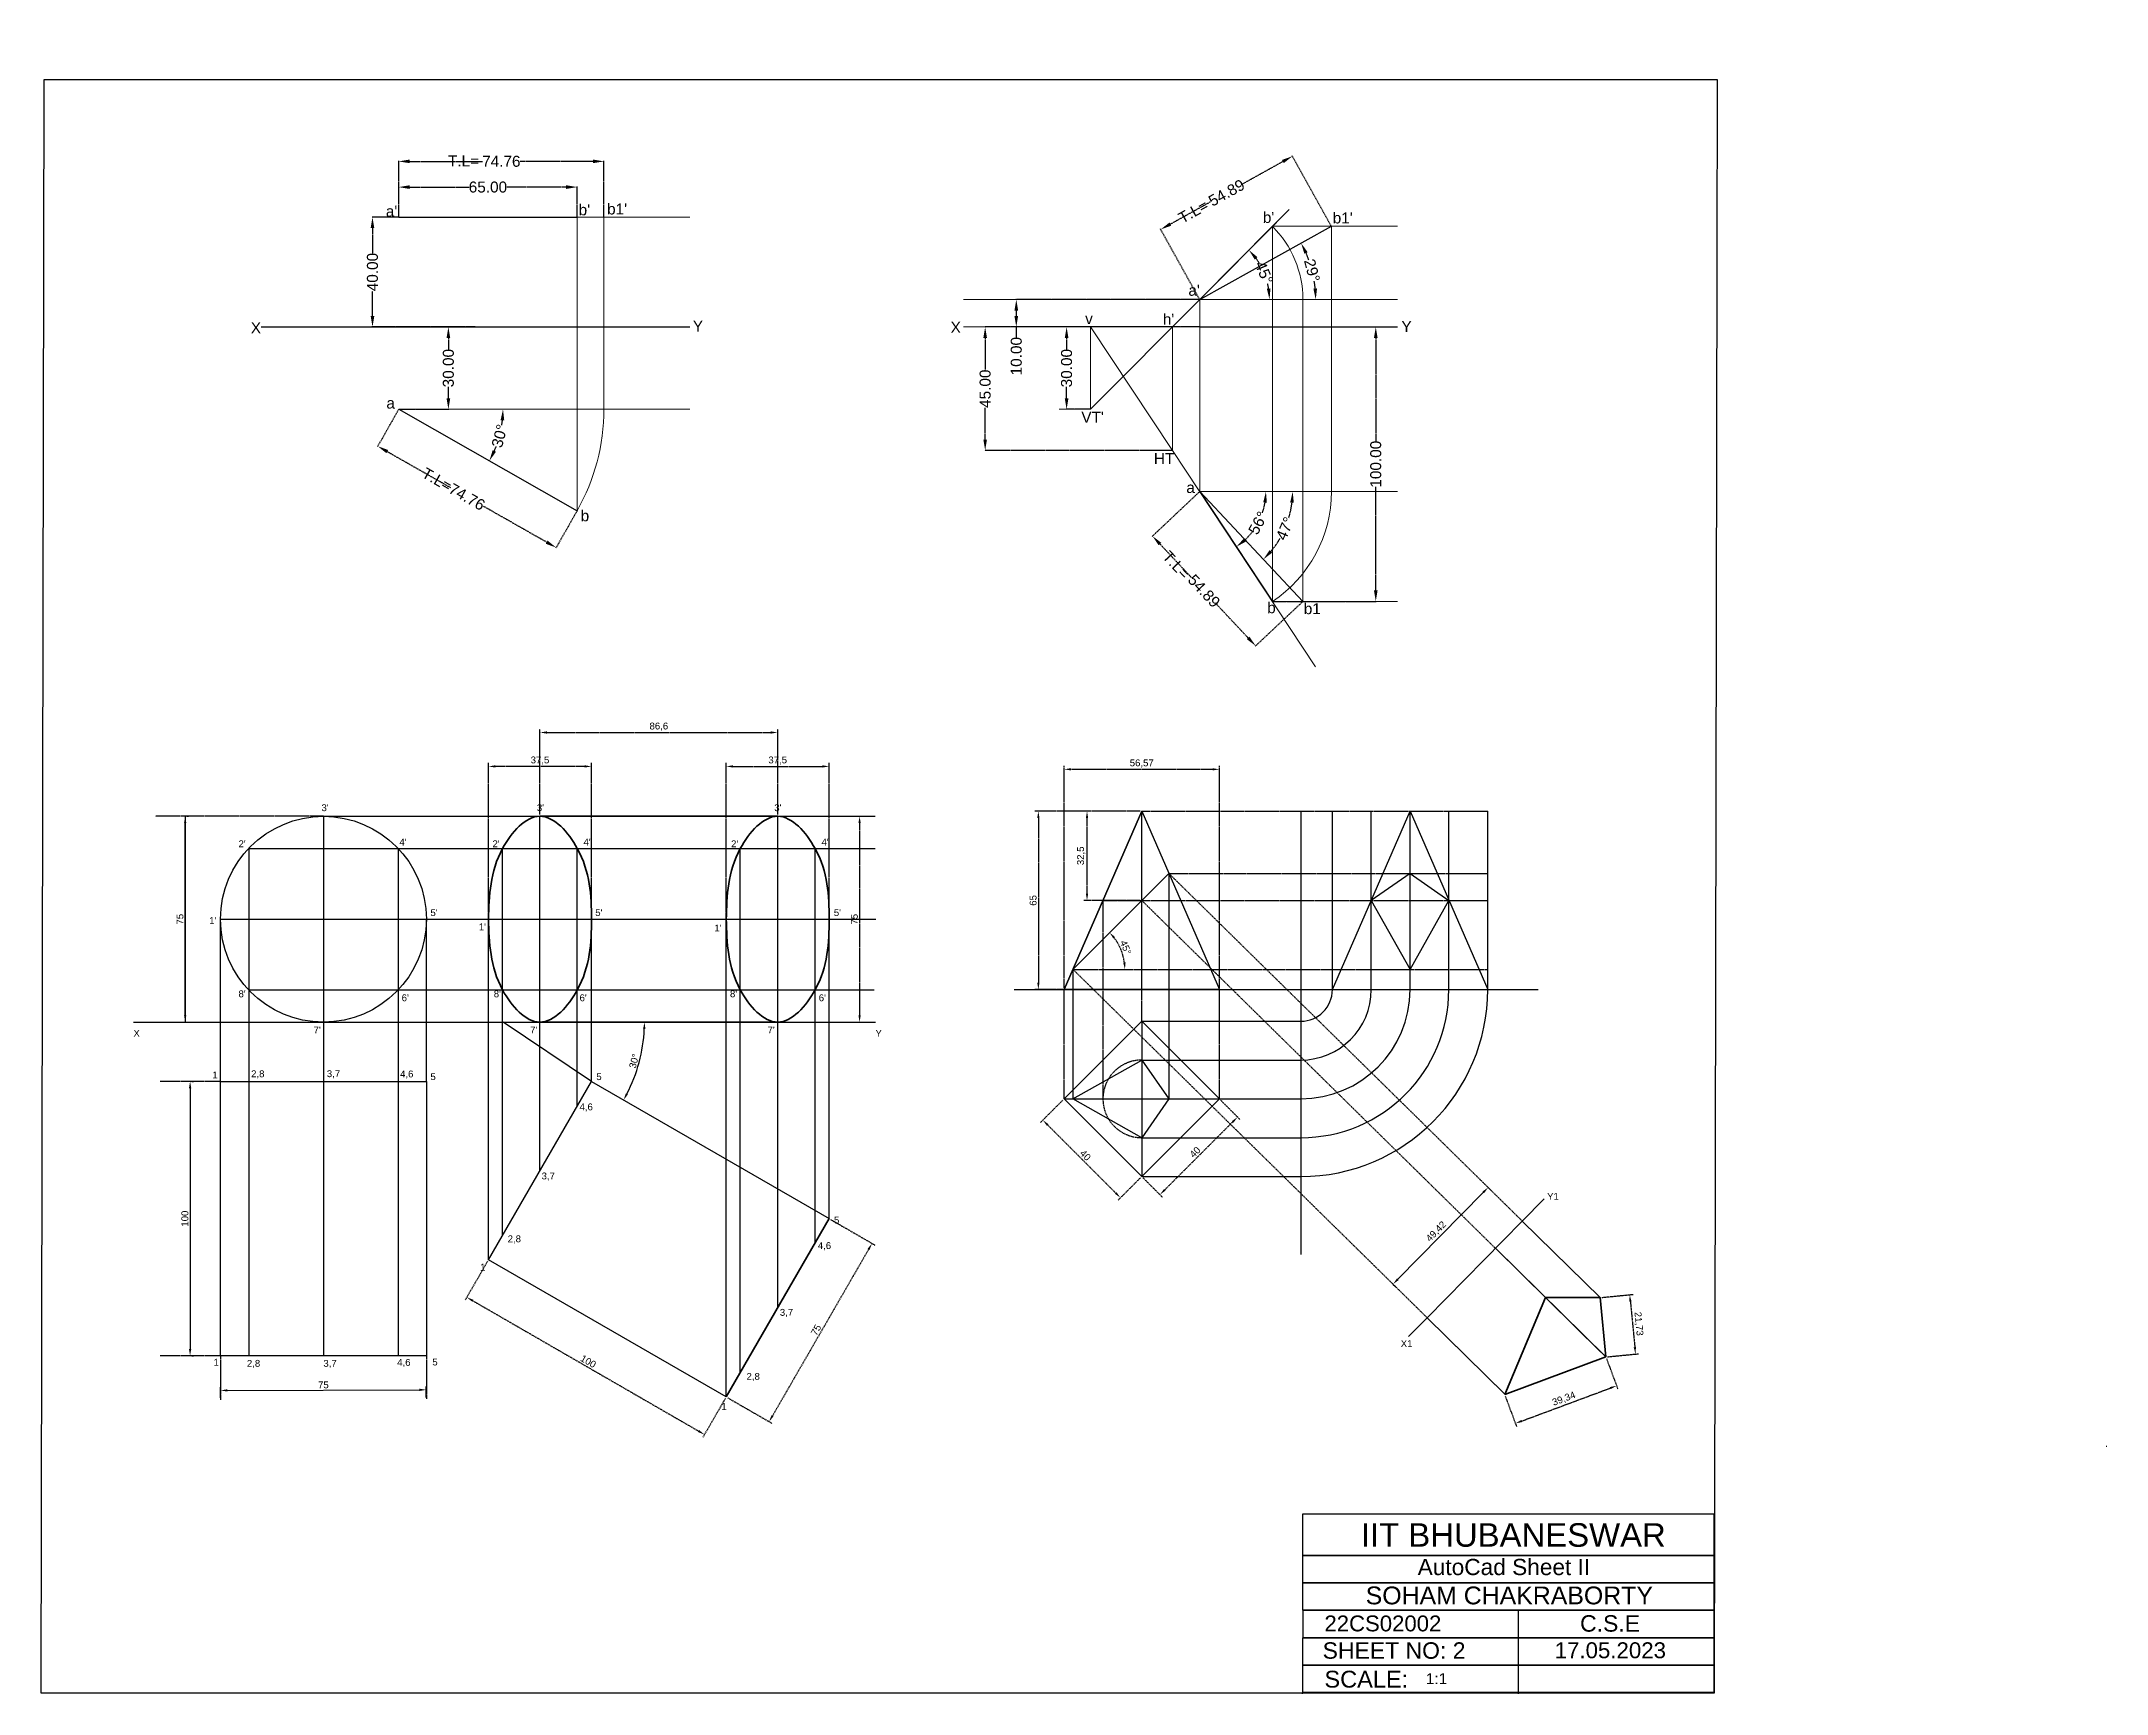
# Model space of a CAD drawing. Header units: millimetres. Extents: x -130 to 622, y -498 to 104.
import ezdxf

# ---------------------------------------------------------------- set-up
doc = ezdxf.new("R2010")
doc.units = ezdxf.units.MM
doc.header["$MEASUREMENT"] = 0
doc.linetypes.add('HIDDEN', pattern=[0.375, 0.25, -0.125])
doc.styles.get("Standard").update_dxf_attribs({"font": 'arial.ttf'})
doc.dimstyles.new('ISO-25', dxfattribs={"dimtxt": 2.5, "dimasz": 2.5, "dimexe": 1.25, "dimexo": 0.625, "dimtad": 1, "dimtxsty": 'Standard', "dimcen": 2.5, "dimadec": 0, "dimazin": 0, "dimtfac": 1, "dimtmove": 0, "dimatfit": 3, "dimfxl": 1, "dimarcsym": 0})
doc.dimstyles.get("Standard").update_dxf_attribs({"dimtxt": 4, "dimasz": 4, "dimexe": 0.18, "dimexo": 0.0625, "dimgap": 0.09, "dimtad": 0, "dimzin": 0, "dimdsep": 46, "dimtxsty": 'Standard', "dimcen": 0.09, "dimadec": 0, "dimazin": 0, "dimtfac": 1, "dimtofl": 0, "dimtmove": 0, "dimatfit": 3, "dimfxl": 1, "dimtolj": 1, "dimtzin": 0, "dimarcsym": 0})

msp = doc.modelspace()

# ---------------------------------------------------------------- texts
at = {"linetype": 'HIDDEN', "lineweight": 0}
msp.add_text('T.L=', height=4, dxfattribs=at).set_placement((17.937, 58.504))
at = {"linetype": 'ByBlock', "lineweight": 30}
for s, p in [("b1'", (75.917, 40.993)), ("a'", (-4.69, 40.175)), ("b'", (65.559, 40.686)), ('a', (-4.49, -29.74)), ('b', (66.296, -70.772))]:
    msp.add_text(s, height=4, dxfattribs=at).set_placement(p)
at = {"linetype": 'HIDDEN', "lineweight": -3}
for rotation, p in [(29, (285.496, 37.572)), (313, (277.97, -83.9))]:
    msp.add_text('T.L=', height=4, rotation=rotation, dxfattribs=at).set_placement(p)
for s, p in [("b'", (314.807, 37.913)), ("b1'", (340.276, 37.731)), ("a'", (287.701, 11.373)), ('X', (201.064, -2.126)), ('v', (250.087, 1.036)), ("h'", (278.371, 0.804)), ('Y', (365.307, -1.832)), ("VT'", (248.696, -34.872)), ('HT', (275.125, -49.93)), ('a', (286.937, -60.493)), ('b', (316.387, -104.29)), ('b1', (329.732, -104.635)), ('1:1', (374.218, -494.472))]:
    msp.add_text(s, height=4, dxfattribs=at).set_placement(p)
at = {"linetype": 'ByBlock', "lineweight": 0}
for s, p in [('X', (-53.881, -2.334)), ('Y', (107.162, -1.674))]:
    msp.add_text(s, height=4, dxfattribs=at).set_placement(p)
at = {"linetype": 'ByBlock', "lineweight": 30}
msp.add_text('T.L=', height=4, rotation=330, dxfattribs=at).set_placement((8.05, -54.463))
at = {"lineweight": 25}
for s, height, p in [('IIT BHUBANESWAR', 8.57052, (350.533, -444.404)), ('AutoCad Sheet II', 5.90893, (371.222, -454.741)), ('SOHAM CHAKRABORTY', 6.48346, (352.284, -465.389)), ('22CS02002', 5.7703, (337.258, -475.233)), ('C.S.E', 5.9954, (430.385, -475.346)), ('SHEET NO: 2', 5.98718, (336.598, -485.207)), ('17.05.2023', 5.8031, (421.129, -485.026)), ('SCALE: ', 6.1418, (337.258, -495.725))]:
    msp.add_text(s, height=height, dxfattribs=at).set_placement(p)
at = {"lineweight": 35, "char_height": 2.5, "attachment_point": 1}
for s, width, insert in [("3'", 7.40379, (-28.129, -173.897)), ("3'", 7.40379, (50.338, -173.897)), ("3'", 7.40379, (136.825, -173.897)), ("2'", 7.40379, (-58.361, -187.049)), ("4'", 12.33967, (0.252, -186.433)), ("2'", 7.40379, (34.165, -187.049)), ("4'", 12.33967, (67.329, -186.433)), ("2'", 7.40379, (121.085, -187.049)), ("4'", 12.33967, (154.033, -186.433)), ("1'", 12.13402, (-69.055, -214.998)), ("5'", 9.25471, (11.564, -212.121)), ("1'", 12.13402, (29.179, -217.299)), ("5'", 9.25471, (71.606, -212.121)), ("1'", 12.13402, (115.016, -217.732)), ("5'", 9.25471, (158.527, -212.121)), ("8'", 7.60944, (-58.361, -241.714)), ("6'", 4.73018, (1.075, -243.153)), ("8'", 7.60944, (34.629, -241.714)), ("6'", 4.73018, (65.886, -243.153)), ("8'", 7.60944, (120.683, -241.714)), ("6'", 4.73018, (153.024, -243.153)), ("7'", 12.54532, (-31.008, -254.866)), ("7'", 12.54532, (47.892, -254.866)), ("7'", 12.54532, (134.38, -254.866)), ('2,8', 11.22644, (-53.766, -270.839)), ('3,7', 15.50731, (-26.18, -270.806)), ('4,6', 19.69848, (0.505, -270.909)), ('4,6', 19.69848, (65.876, -282.903)), ('3,7', 15.50731, (52.051, -308.072)), ('2,8', 11.22644, (39.696, -330.983)), ('4,6', 19.69848, (152.681, -333.447)), ('3,7', 15.50731, (138.856, -357.76)), ('4,6', 8.65665, (-0.551, -375.977)), ('2,8', 12.15438, (-55.309, -376.344)), ('3,7', 8.5919, (-27.437, -376.344)), ('2,8', 11.22644, (126.711, -381.089))]:
    msp.add_mtext_dynamic_manual_height_columns(s, width=width, gutter_width=12.5, heights=[0], dxfattribs=dict(at, insert=insert))
at = {"linetype": 'HIDDEN', "char_height": 2.5, "attachment_point": 1}
for s, width, insert in [('X', 9.42603, (-96.641, -256.088)), ('Y', 18.12692, (173.696, -256.088))]:
    msp.add_mtext_dynamic_manual_height_columns(s, width=width, gutter_width=12.5, heights=[0], dxfattribs=dict(at, insert=insert))
at = {"char_height": 2.5, "attachment_point": 1}
for s, width, insert in [('1', 5.70043, (-67.868, -271.272)), ('5', 6.59558, (11.549, -271.886)), ('5', 6.59558, (71.991, -271.886)), ('Y1', 5.06196, (418.389, -315.513)), ('5', 6.59558, (158.581, -324.144)), ('1', 5.70043, (29.654, -341.306)), ('1', 2.91706, (-67.476, -375.932)), ('5', 8.46189, (12.251, -375.852)), ('X1', 8.74339, (365.049, -369.147)), ('1', 5.70043, (117.53, -392.064))]:
    msp.add_mtext_dynamic_manual_height_columns(s, width=width, gutter_width=12.5, heights=[0], dxfattribs=dict(at, insert=insert))

# ---------------------------------------------------------------- blocks, each defined once
blk = doc.blocks.new('*D2')
at = {"color": 0, "linetype": 'HIDDEN', "lineweight": -2, "transparency": 16777216}
for p, q in [((-0.06, 40), (-9.73, 40)), ((-9.55, 36), (-9.55, 26.91)), ((-9.55, 4), (-9.55, 13.09)), ((27.9, 0), (-9.73, 0))]:
    blk.add_line(p, q, dxfattribs=at)
at = {"color": 0, "linetype": 'HIDDEN', "lineweight": -3, "transparency": 16777216}
for points in [[(-10.22, 36), (-8.88, 36), (-9.55, 40)], [(-10.22, 4), (-8.88, 4), (-9.55, 0)]]:
    blk.add_solid(points, dxfattribs=at)
at = {"layer": 'Defpoints', "color": 0, "linetype": 'HIDDEN', "lineweight": -3, "transparency": 16777216}
for p in [(0, 40), (27.96, 0), (-9.55, 0)]:
    blk.add_point(p, dxfattribs=at)
at = {"color": 0, "linetype": 'HIDDEN', "lineweight": -3, "transparency": 16777216, "insert": (-9.55, 20), "char_height": 4, "attachment_point": 5, "rotation": 90}
blk.add_mtext('\\A1;40.00', dxfattribs=at)
blk = doc.blocks.new('*D4')
at = {"color": 0, "linetype": 'HIDDEN', "lineweight": -2, "transparency": 16777216}
for p, q in [((0, 40.06), (0, 60.51)), ((4, 60.33), (30.56, 60.33)), ((70.76, 60.33), (44.2, 60.33)), ((74.76, 40.06), (74.76, 60.51))]:
    blk.add_line(p, q, dxfattribs=at)
at = {"color": 0, "linetype": 'HIDDEN', "lineweight": -3, "transparency": 16777216}
for points in [[(4, 61), (4, 59.67), (0, 60.33)], [(70.76, 61), (70.76, 59.67), (74.76, 60.33)]]:
    blk.add_solid(points, dxfattribs=at)
at = {"layer": 'Defpoints', "color": 0, "linetype": 'HIDDEN', "lineweight": -3, "transparency": 16777216}
for p in [(74.76, 60.33), (0, 40), (74.76, 40)]:
    blk.add_point(p, dxfattribs=at)
at = {"color": 0, "linetype": 'HIDDEN', "lineweight": 0, "transparency": 16777216, "insert": (37.38, 60.33), "char_height": 4, "attachment_point": 5}
blk.add_mtext('\\A1;74.76', dxfattribs=at)
blk = doc.blocks.new('*D5')
at = {"color": 0, "linetype": 'HIDDEN', "lineweight": -2, "transparency": 16777216}
for start, end in [(351.25589, 353.96582), (336.42367, 339.1336)]:
    blk.add_arc((0, -30), 38, start, end, dxfattribs=at)
at = {"color": 0, "linetype": 'HIDDEN', "lineweight": -3, "transparency": 16777216}
for points in [[(37.12, -33.96), (38.45, -34.03), (38, -30)], [(35.42, -45.5), (34.23, -44.9), (33.04, -48.78)]]:
    blk.add_solid(points, dxfattribs=at)
at = {"layer": 'Defpoints', "color": 0, "linetype": 'HIDDEN', "lineweight": -3, "transparency": 16777216}
for p in [(0, -30), (0, -30), (152.39, -30), (35.77, -42.83), (65, -66.94)]:
    blk.add_point(p, dxfattribs=at)
at = {"color": 0, "linetype": 'HIDDEN', "lineweight": 0, "transparency": 16777216, "insert": (36.74, -39.71), "char_height": 4, "attachment_point": 5, "rotation": 75.19474}
blk.add_mtext('\\A1;30°', dxfattribs=at)
blk = doc.blocks.new('*D6')
at = {"color": 0, "linetype": 'HIDDEN', "lineweight": -2, "transparency": 16777216}
for p, q in [((27.9, 0), (17.92, 0)), ((18.1, -4), (18.1, -8.17)), ((18.1, -26), (18.1, -21.83)), ((0.06, -30), (18.28, -30))]:
    blk.add_line(p, q, dxfattribs=at)
at = {"color": 0, "linetype": 'HIDDEN', "lineweight": -3, "transparency": 16777216}
for points in [[(17.43, -4), (18.77, -4), (18.1, 0)], [(17.43, -26), (18.77, -26), (18.1, -30)]]:
    blk.add_solid(points, dxfattribs=at)
at = {"layer": 'Defpoints', "color": 0, "linetype": 'HIDDEN', "lineweight": -3, "transparency": 16777216}
for p in [(27.96, 0), (0, -30), (18.1, -30)]:
    blk.add_point(p, dxfattribs=at)
at = {"color": 0, "linetype": 'HIDDEN', "lineweight": 0, "transparency": 16777216, "insert": (18.1, -15), "char_height": 4, "attachment_point": 5, "rotation": 90}
blk.add_mtext('\\A1;30.00', dxfattribs=at)
blk = doc.blocks.new('*D7')
at = {"color": 0, "linetype": 'HIDDEN', "lineweight": -2, "transparency": 16777216}
for p, q in [((0, 40.06), (0, 51.14)), ((4, 50.96), (25.66, 50.96)), ((61, 50.96), (39.34, 50.96)), ((65, 40.06), (65, 51.14))]:
    blk.add_line(p, q, dxfattribs=at)
at = {"color": 0, "linetype": 'HIDDEN', "lineweight": -3, "transparency": 16777216}
for points in [[(4, 51.63), (4, 50.29), (0, 50.96)], [(61, 51.63), (61, 50.29), (65, 50.96)]]:
    blk.add_solid(points, dxfattribs=at)
at = {"layer": 'Defpoints', "color": 0, "linetype": 'HIDDEN', "lineweight": -3, "transparency": 16777216}
for p in [(65, 50.96), (0, 40), (65, 40)]:
    blk.add_point(p, dxfattribs=at)
at = {"color": 0, "linetype": 'HIDDEN', "lineweight": 0, "transparency": 16777216, "insert": (32.5, 50.96), "char_height": 4, "attachment_point": 5}
blk.add_mtext('\\A1;65.00', dxfattribs=at)
blk = doc.blocks.new('*D10')
at = {"color": 0, "linetype": 'HIDDEN', "lineweight": -2, "transparency": 16777216}
for start, end in [(31.85835, 36.16801), (9.02091, 13.33057)]:
    blk.add_arc((291.82, 10), 25.43, start, end, dxfattribs=at)
at = {"color": 0, "linetype": 'HIDDEN', "lineweight": -3, "transparency": 16777216}
for points in [[(311.85, 24.57), (312.86, 25.44), (309.74, 28.04)], [(317.6, 14.04), (316.27, 13.94), (317.25, 10)]]:
    blk.add_solid(points, dxfattribs=at)
at = {"layer": 'Defpoints', "color": 0, "linetype": 'HIDDEN', "lineweight": -3, "transparency": 16777216}
for p in [(385.28, 104.08), (316.38, 16.61), (291.82, 10), (291.82, 10), (427.03, 10)]:
    blk.add_point(p, dxfattribs=at)
at = {"color": 0, "linetype": 'HIDDEN', "lineweight": 0, "transparency": 16777216, "insert": (315.3, 19.77), "char_height": 4, "attachment_point": 5, "rotation": 292.59446}
blk.add_mtext('\\A1;45°', dxfattribs=at)
blk = doc.blocks.new('*D11')
at = {"color": 0, "linetype": 'HIDDEN', "lineweight": -2, "transparency": 16777216}
for p, q in [((291.76, 10), (224.82, 10)), ((291.76, 0), (224.82, 0)), ((225, 6), (225, 4)), ((225, 0), (225, -4))]:
    blk.add_line(p, q, dxfattribs=at)
at = {"color": 0, "linetype": 'HIDDEN', "lineweight": -3, "transparency": 16777216}
for points in [[(224.33, 6), (225.67, 6), (225, 10)], [(224.33, 4), (225.67, 4), (225, 0)]]:
    blk.add_solid(points, dxfattribs=at)
at = {"layer": 'Defpoints', "color": 0, "linetype": 'HIDDEN', "lineweight": -3, "transparency": 16777216}
for p in [(291.82, 10), (225, 0), (291.82, 0)]:
    blk.add_point(p, dxfattribs=at)
at = {"color": 0, "linetype": 'HIDDEN', "lineweight": 0, "transparency": 16777216, "insert": (225, -10.64), "char_height": 4, "attachment_point": 5, "rotation": 90}
blk.add_mtext('\\A1;10.00', dxfattribs=at)
blk = doc.blocks.new('*D13')
at = {"color": 0, "linetype": 'HIDDEN', "lineweight": -2, "transparency": 16777216}
for p, q in [((281.82, 0), (213.48, 0)), ((213.66, -4), (213.66, -15.59)), ((213.66, -41), (213.66, -29.41)), ((281.82, -45), (213.48, -45))]:
    blk.add_line(p, q, dxfattribs=at)
at = {"color": 0, "linetype": 'HIDDEN', "lineweight": -3, "transparency": 16777216}
for points in [[(212.99, -4), (214.32, -4), (213.66, 0)], [(212.99, -41), (214.32, -41), (213.66, -45)]]:
    blk.add_solid(points, dxfattribs=at)
at = {"layer": 'Defpoints', "color": 0, "linetype": 'HIDDEN', "lineweight": -3, "transparency": 16777216}
for p in [(213.66, 0), (281.89, 0), (281.89, -45)]:
    blk.add_point(p, dxfattribs=at)
at = {"color": 0, "linetype": 'HIDDEN', "lineweight": 0, "transparency": 16777216, "insert": (213.66, -22.5), "char_height": 4, "attachment_point": 5, "rotation": 90}
blk.add_mtext('\\A1;45.00', dxfattribs=at)
blk = doc.blocks.new('*D17')
at = {"color": 0, "linetype": 'HIDDEN', "lineweight": -2, "transparency": 16777216}
for p, q in [((252.02, 0), (243.14, 0)), ((243.32, -4), (243.32, -8.17)), ((243.32, -26), (243.32, -21.83)), ((252.02, -30), (243.14, -30))]:
    blk.add_line(p, q, dxfattribs=at)
at = {"color": 0, "linetype": 'HIDDEN', "lineweight": -3, "transparency": 16777216}
for points in [[(242.66, -4), (243.99, -4), (243.32, 0)], [(242.66, -26), (243.99, -26), (243.32, -30)]]:
    blk.add_solid(points, dxfattribs=at)
at = {"layer": 'Defpoints', "color": 0, "linetype": 'HIDDEN', "lineweight": -3, "transparency": 16777216}
for p in [(252.08, 0), (243.32, -30), (252.08, -30)]:
    blk.add_point(p, dxfattribs=at)
at = {"color": 0, "linetype": 'HIDDEN', "lineweight": 0, "transparency": 16777216, "insert": (243.32, -15), "char_height": 4, "attachment_point": 5, "rotation": 90}
blk.add_mtext('\\A1;30.00', dxfattribs=at)
blk = doc.blocks.new('*D18')
at = {"color": 0, "linetype": 'HIDDEN', "lineweight": -2, "transparency": 16777216}
for p, q in [((318.37, 0), (356.14, 0)), ((355.96, -4), (355.96, -41.8)), ((355.96, -96), (355.96, -58.2)), ((318.37, -100), (356.14, -100))]:
    blk.add_line(p, q, dxfattribs=at)
at = {"color": 0, "linetype": 'HIDDEN', "lineweight": -3, "transparency": 16777216}
for points in [[(355.3, -4), (356.63, -4), (355.96, 0)], [(355.3, -96), (356.63, -96), (355.96, -100)]]:
    blk.add_solid(points, dxfattribs=at)
at = {"layer": 'Defpoints', "color": 0, "linetype": 'HIDDEN', "lineweight": -3, "transparency": 16777216}
for p in [(318.31, 0), (318.31, -100), (355.96, -100)]:
    blk.add_point(p, dxfattribs=at)
at = {"color": 0, "linetype": 'HIDDEN', "lineweight": 0, "transparency": 16777216, "insert": (355.96, -50), "char_height": 4, "attachment_point": 5, "rotation": 90}
blk.add_mtext('\\A1;100.00', dxfattribs=at)
blk = doc.blocks.new('*D19')
at = {"color": 0, "linetype": 'HIDDEN', "lineweight": -2, "transparency": 16777216}
for p, q in [((322.1, 60.27), (307.59, 52.2)), ((339.77, 36.72), (325.51, 62.37)), ((281.12, 37.49), (295.63, 45.55)), ((291.79, 10.05), (277.54, 35.7))]:
    blk.add_line(p, q, dxfattribs=at)
at = {"color": 0, "linetype": 'HIDDEN', "lineweight": -3, "transparency": 16777216}
for points in [[(321.78, 60.85), (322.43, 59.68), (325.6, 62.21)], [(280.8, 38.07), (281.44, 36.9), (277.62, 35.54)]]:
    blk.add_solid(points, dxfattribs=at)
at = {"layer": 'Defpoints', "color": 0, "linetype": 'HIDDEN', "lineweight": -3, "transparency": 16777216}
for p in [(325.6, 62.21), (339.8, 36.67), (291.82, 10)]:
    blk.add_point(p, dxfattribs=at)
at = {"color": 0, "linetype": 'HIDDEN', "lineweight": 0, "transparency": 16777216, "insert": (301.61, 48.88), "char_height": 4, "attachment_point": 5, "rotation": 29.06626}
blk.add_mtext('\\A1;54.89', dxfattribs=at)
blk = doc.blocks.new('*D20')
at = {"color": 0, "linetype": 'HIDDEN', "lineweight": -2, "transparency": 16777216}
for p, q in [((291.77, -60.04), (274.47, -76.31)), ((277.34, -79.1), (288.71, -91.19)), ((309.45, -113.27), (298.08, -101.17)), ((329.36, -100.04), (312.06, -116.31))]:
    blk.add_line(p, q, dxfattribs=at)
at = {"color": 0, "linetype": 'HIDDEN', "lineweight": -3, "transparency": 16777216}
for points in [[(277.83, -78.64), (276.85, -79.55), (274.6, -76.18)], [(309.94, -112.81), (308.96, -113.72), (312.19, -116.18)]]:
    blk.add_solid(points, dxfattribs=at)
at = {"layer": 'Defpoints', "color": 0, "linetype": 'HIDDEN', "lineweight": -3, "transparency": 16777216}
for p in [(291.82, -60), (329.41, -100), (312.19, -116.18)]:
    blk.add_point(p, dxfattribs=at)
at = {"color": 0, "linetype": 'HIDDEN', "lineweight": 0, "transparency": 16777216, "insert": (293.39, -96.18), "char_height": 4, "attachment_point": 5, "rotation": 313.21972}
blk.add_mtext('\\A1;54.89', dxfattribs=at)
blk = doc.blocks.new('*D34')
at = {"color": 0, "lineweight": -2, "transparency": 16777216}
for p, q in [((-77.16, -178.27), (-76.53, -178.27)), ((-77.78, -250.77), (-77.78, -180.77)), ((-77.16, -253.27), (-76.53, -253.27))]:
    blk.add_line(p, q, dxfattribs=at)
at = {"color": 0, "lineweight": 30, "transparency": 16777216}
for points in [[(-78.2, -180.77), (-77.36, -180.77), (-77.78, -178.27)], [(-78.2, -250.77), (-77.36, -250.77), (-77.78, -253.27)]]:
    blk.add_solid(points, dxfattribs=at)
at = {"layer": 'Defpoints', "color": 0, "lineweight": 30, "transparency": 16777216}
for p in [(-77.78, -178.27), (-77.78, -178.27), (-77.78, -253.27)]:
    blk.add_point(p, dxfattribs=at)
at = {"color": 0, "transparency": 16777216, "insert": (-79.68, -215.77), "char_height": 2.5, "attachment_point": 5, "rotation": 90}
blk.add_mtext('75', dxfattribs=at)
blk = doc.blocks.new('*D35')
at = {"color": 0, "lineweight": -2, "transparency": 16777216}
for p, q in [((-76, -277.37), (-76, -372.37)), ((-75.37, -274.87), (-74.75, -274.87)), ((-75.37, -374.87), (-74.75, -374.87))]:
    blk.add_line(p, q, dxfattribs=at)
at = {"color": 0, "lineweight": 30, "transparency": 16777216}
for points in [[(-76.41, -277.37), (-75.58, -277.37), (-76, -274.87)], [(-76.41, -372.37), (-75.58, -372.37), (-76, -374.87)]]:
    blk.add_solid(points, dxfattribs=at)
at = {"layer": 'Defpoints', "color": 0, "lineweight": 30, "transparency": 16777216}
for p in [(-76, -274.87), (-76, -374.87), (-76, -374.87)]:
    blk.add_point(p, dxfattribs=at)
at = {"color": 0, "transparency": 16777216, "insert": (-77.9, -324.87), "char_height": 2.5, "attachment_point": 5, "rotation": 90}
blk.add_mtext('100', dxfattribs=at)
blk = doc.blocks.new('*D36')
at = {"color": 0, "lineweight": -2, "transparency": 16777216}
for p, q in [((-64.94, -390.2), (-64.95, -386.21)), ((-62.44, -387.45), (7.56, -387.25)), ((10.06, -389.98), (10.05, -385.99))]:
    blk.add_line(p, q, dxfattribs=at)
at = {"color": 0, "lineweight": 30, "transparency": 16777216}
for points in [[(-62.45, -387.04), (-62.44, -387.87), (-64.94, -387.46)], [(7.55, -386.83), (7.56, -387.66), (10.06, -387.24)]]:
    blk.add_solid(points, dxfattribs=at)
at = {"layer": 'Defpoints', "color": 0, "lineweight": 30, "transparency": 16777216}
for p in [(-64.93, -390.82), (10.06, -387.24), (10.07, -390.6)]:
    blk.add_point(p, dxfattribs=at)
at = {"color": 0, "transparency": 16777216, "insert": (-27.45, -385.45), "char_height": 2.5, "attachment_point": 5, "rotation": 0.16741}
blk.add_mtext('75', dxfattribs=at)
blk = doc.blocks.new('*D37')
at = {"color": 0, "linetype": 'HIDDEN', "lineweight": -2, "transparency": 16777216}
for p, q in [((157.36, -325.18), (173.52, -334.52)), ((171.19, -336.06), (136.19, -396.68)), ((119.86, -390.14), (136.02, -399.47))]:
    blk.add_line(p, q, dxfattribs=at)
at = {"color": 0, "linetype": 'HIDDEN', "lineweight": 30, "transparency": 16777216}
for points in [[(170.83, -335.85), (171.55, -336.26), (172.44, -333.89)], [(135.83, -396.47), (136.55, -396.89), (134.94, -398.84)]]:
    blk.add_solid(points, dxfattribs=at)
at = {"layer": 'Defpoints', "color": 0, "linetype": 'HIDDEN', "lineweight": 30, "transparency": 16777216}
for p in [(156.82, -324.87), (119.32, -389.82), (134.94, -398.84)]:
    blk.add_point(p, dxfattribs=at)
at = {"color": 0, "linetype": 'HIDDEN', "transparency": 16777216, "insert": (152.05, -365.42), "char_height": 2.5, "attachment_point": 5, "rotation": 60}
blk.add_mtext('75', dxfattribs=at)
blk = doc.blocks.new('*D38')
at = {"color": 0, "linetype": 'HIDDEN', "lineweight": -2, "transparency": 16777216}
for p, q in [((32.4, -340.36), (24.18, -354.61)), ((26.97, -354.77), (109.24, -402.27)), ((119.01, -390.36), (110.78, -404.61))]:
    blk.add_line(p, q, dxfattribs=at)
at = {"color": 0, "linetype": 'HIDDEN', "lineweight": 30, "transparency": 16777216}
for points in [[(27.18, -354.41), (26.76, -355.13), (24.81, -353.52)], [(109.45, -401.91), (109.03, -402.63), (111.41, -403.52)]]:
    blk.add_solid(points, dxfattribs=at)
at = {"layer": 'Defpoints', "color": 0, "linetype": 'HIDDEN', "lineweight": 30, "transparency": 16777216}
for p in [(32.72, -339.82), (119.32, -389.82), (111.41, -403.52)]:
    blk.add_point(p, dxfattribs=at)
at = {"color": 0, "linetype": 'HIDDEN', "transparency": 16777216, "insert": (69.06, -376.88), "char_height": 2.5, "attachment_point": 5, "rotation": 330}
blk.add_mtext('100', dxfattribs=at)
blk = doc.blocks.new('*D39')
at = {"color": 0, "linetype": 'HIDDEN', "lineweight": -2, "transparency": 16777216}
for p, q in [((51.47, -177.64), (51.47, -146.5)), ((53.97, -147.75), (135.57, -147.75)), ((138.07, -177.64), (138.07, -146.5))]:
    blk.add_line(p, q, dxfattribs=at)
at = {"color": 0, "linetype": 'HIDDEN', "lineweight": 30, "transparency": 16777216}
for points in [[(53.97, -147.33), (53.97, -148.17), (51.47, -147.75)], [(135.57, -147.33), (135.57, -148.17), (138.07, -147.75)]]:
    blk.add_solid(points, dxfattribs=at)
at = {"layer": 'Defpoints', "color": 0, "linetype": 'HIDDEN', "lineweight": 30, "transparency": 16777216}
for p in [(138.07, -147.75), (51.47, -178.27), (138.07, -178.27)]:
    blk.add_point(p, dxfattribs=at)
at = {"color": 0, "linetype": 'HIDDEN', "transparency": 16777216, "insert": (94.77, -145.62), "char_height": 2.5, "attachment_point": 5}
blk.add_mtext('86,6', dxfattribs=at)
blk = doc.blocks.new('*D40')
at = {"color": 0, "linetype": 'HIDDEN', "lineweight": -2, "transparency": 16777216}
for p, q in [((32.72, -215.14), (32.72, -158.86)), ((67.72, -160.11), (35.22, -160.11)), ((70.22, -215.14), (70.22, -158.86))]:
    blk.add_line(p, q, dxfattribs=at)
at = {"color": 0, "linetype": 'HIDDEN', "lineweight": 30, "transparency": 16777216}
for points in [[(35.22, -159.69), (35.22, -160.53), (32.72, -160.11)], [(67.72, -159.69), (67.72, -160.53), (70.22, -160.11)]]:
    blk.add_solid(points, dxfattribs=at)
at = {"layer": 'Defpoints', "color": 0, "linetype": 'HIDDEN', "lineweight": 30, "transparency": 16777216}
for p in [(32.72, -160.11), (32.72, -215.77), (70.22, -215.77)]:
    blk.add_point(p, dxfattribs=at)
at = {"color": 0, "linetype": 'HIDDEN', "transparency": 16777216, "insert": (51.47, -157.98), "char_height": 2.5, "attachment_point": 5}
blk.add_mtext('37,5', dxfattribs=at)
blk = doc.blocks.new('*D41')
at = {"color": 0, "linetype": 'HIDDEN', "lineweight": -2, "transparency": 16777216}
for p, q in [((119.32, -215.14), (119.32, -158.86)), ((121.82, -160.11), (154.32, -160.11)), ((156.82, -215.14), (156.82, -158.86))]:
    blk.add_line(p, q, dxfattribs=at)
at = {"color": 0, "linetype": 'HIDDEN', "lineweight": 30, "transparency": 16777216}
for points in [[(121.82, -159.69), (121.82, -160.53), (119.32, -160.11)], [(154.32, -159.69), (154.32, -160.53), (156.82, -160.11)]]:
    blk.add_solid(points, dxfattribs=at)
at = {"layer": 'Defpoints', "color": 0, "linetype": 'HIDDEN', "lineweight": 30, "transparency": 16777216}
for p in [(156.82, -160.11), (119.32, -215.77), (156.82, -215.77)]:
    blk.add_point(p, dxfattribs=at)
at = {"color": 0, "linetype": 'HIDDEN', "transparency": 16777216, "insert": (138.07, -157.98), "char_height": 2.5, "attachment_point": 5}
blk.add_mtext('37,5', dxfattribs=at)
blk = doc.blocks.new('*D32')
at = {"color": 0, "linetype": 'HIDDEN', "lineweight": -2, "transparency": 16777216}
for p, q in [((166.16, -178.27), (169.16, -178.27)), ((167.91, -180.77), (167.91, -250.77)), ((166.16, -253.27), (169.16, -253.27))]:
    blk.add_line(p, q, dxfattribs=at)
at = {"color": 0, "linetype": 'HIDDEN', "lineweight": 30, "transparency": 16777216}
for points in [[(167.49, -180.77), (168.33, -180.77), (167.91, -178.27)], [(167.49, -250.77), (168.33, -250.77), (167.91, -253.27)]]:
    blk.add_solid(points, dxfattribs=at)
at = {"layer": 'Defpoints', "color": 0, "linetype": 'HIDDEN', "lineweight": 30, "transparency": 16777216}
for p in [(165.53, -178.27), (165.53, -253.27), (167.91, -253.27)]:
    blk.add_point(p, dxfattribs=at)
at = {"color": 0, "linetype": 'HIDDEN', "transparency": 16777216, "insert": (166.01, -215.77), "char_height": 2.5, "attachment_point": 5, "rotation": 90}
blk.add_mtext('75', dxfattribs=at)
blk = doc.blocks.new('*D33')
at = {"color": 0, "lineweight": -2, "transparency": 16777216}
blk.add_arc((32.79, -253.27), 56.73, 332.52508, 357.47492, dxfattribs=at)
at = {"color": 0, "lineweight": 30, "transparency": 16777216}
for points in [[(89.05, -255.76), (89.89, -255.77), (89.53, -253.27)], [(83.49, -279.64), (82.76, -279.24), (81.93, -281.63)]]:
    blk.add_solid(points, dxfattribs=at)
at = {"layer": 'Defpoints', "color": 0, "lineweight": 30, "transparency": 16777216}
for p in [(51.47, -253.27), (138.07, -253.27), (70.22, -274.87), (86.1, -272.67), (156.82, -324.87)]:
    blk.add_point(p, dxfattribs=at)
at = {"color": 0, "transparency": 16777216, "insert": (85.76, -267.46), "char_height": 2.5, "attachment_point": 5, "rotation": 75}
blk.add_mtext('30°', dxfattribs=at)
blk = doc.blocks.new('*D53')
at = {"color": 0, "linetype": 'HIDDEN', "lineweight": -2, "transparency": 16777216}
for p, q in [((299.43, -281.68), (306.49, -288.74)), ((303.84, -289.62), (279.09, -314.37)), ((271.14, -309.96), (278.2, -317.02))]:
    blk.add_line(p, q, dxfattribs=at)
at = {"color": 0, "linetype": 'HIDDEN', "lineweight": 30, "transparency": 16777216}
for points in [[(303.54, -289.33), (304.13, -289.92), (305.6, -287.85)], [(278.79, -314.08), (279.38, -314.66), (277.32, -316.14)]]:
    blk.add_solid(points, dxfattribs=at)
at = {"layer": 'Defpoints', "color": 0, "linetype": 'HIDDEN', "lineweight": 30, "transparency": 16777216}
for p in [(298.98, -281.23), (270.7, -309.52), (277.32, -316.14)]:
    blk.add_point(p, dxfattribs=at)
at = {"color": 0, "linetype": 'HIDDEN', "transparency": 16777216, "insert": (290.12, -300.65), "char_height": 2.5, "attachment_point": 5, "rotation": 45}
blk.add_mtext('40', dxfattribs=at)
blk = doc.blocks.new('*D54')
at = {"color": 0, "linetype": 'HIDDEN', "lineweight": -2, "transparency": 16777216}
for p, q in [((241.97, -281.68), (233.79, -289.86)), ((236.44, -290.75), (261.19, -315.5)), ((270.26, -309.96), (262.07, -318.15))]:
    blk.add_line(p, q, dxfattribs=at)
at = {"color": 0, "linetype": 'HIDDEN', "lineweight": 30, "transparency": 16777216}
for points in [[(236.73, -290.45), (236.15, -291.04), (234.67, -288.98)], [(261.48, -315.2), (260.89, -315.79), (262.96, -317.26)]]:
    blk.add_solid(points, dxfattribs=at)
at = {"layer": 'Defpoints', "color": 0, "linetype": 'HIDDEN', "lineweight": 30, "transparency": 16777216}
for p in [(242.42, -281.23), (270.7, -309.52), (262.96, -317.26)]:
    blk.add_point(p, dxfattribs=at)
at = {"color": 0, "linetype": 'HIDDEN', "transparency": 16777216, "insert": (250.16, -301.78), "char_height": 2.5, "attachment_point": 5, "rotation": 315}
blk.add_mtext('40', dxfattribs=at)
blk = doc.blocks.new('*D55')
at = {"color": 0, "linetype": 'HIDDEN', "lineweight": -2, "transparency": 16777216}
for p, q in [((270.08, -176.43), (231.79, -176.43)), ((233.04, -178.93), (233.04, -238.93)), ((270.08, -241.43), (231.79, -241.43))]:
    blk.add_line(p, q, dxfattribs=at)
at = {"color": 0, "linetype": 'HIDDEN', "lineweight": 30, "transparency": 16777216}
for points in [[(232.62, -178.93), (233.45, -178.93), (233.04, -176.43)], [(232.62, -238.93), (233.45, -238.93), (233.04, -241.43)]]:
    blk.add_solid(points, dxfattribs=at)
at = {"layer": 'Defpoints', "color": 0, "linetype": 'HIDDEN', "lineweight": 30, "transparency": 16777216}
for p in [(270.7, -176.43), (233.04, -241.43), (270.7, -241.43)]:
    blk.add_point(p, dxfattribs=at)
at = {"color": 0, "linetype": 'HIDDEN', "transparency": 16777216, "insert": (231.13, -208.93), "char_height": 2.5, "attachment_point": 5, "rotation": 90}
blk.add_mtext('65', dxfattribs=at)
blk = doc.blocks.new('*D56')
at = {"color": 0, "linetype": 'HIDDEN', "lineweight": -2, "transparency": 16777216}
for p, q in [((242.42, -240.81), (242.42, -159.91)), ((244.92, -161.16), (296.48, -161.16)), ((298.98, -240.81), (298.98, -159.91))]:
    blk.add_line(p, q, dxfattribs=at)
at = {"color": 0, "linetype": 'HIDDEN', "lineweight": 30, "transparency": 16777216}
for points in [[(244.92, -160.75), (244.92, -161.58), (242.42, -161.16)], [(296.48, -160.75), (296.48, -161.58), (298.98, -161.16)]]:
    blk.add_solid(points, dxfattribs=at)
at = {"layer": 'Defpoints', "color": 0, "linetype": 'HIDDEN', "lineweight": 30, "transparency": 16777216}
for p in [(298.98, -161.16), (242.42, -241.43), (298.98, -241.43)]:
    blk.add_point(p, dxfattribs=at)
at = {"color": 0, "linetype": 'HIDDEN', "transparency": 16777216, "insert": (270.7, -159.04), "char_height": 2.5, "attachment_point": 5}
blk.add_mtext('56,57', dxfattribs=at)
blk = doc.blocks.new('*D57')
at = {"color": 0, "linetype": 'HIDDEN', "lineweight": -2, "transparency": 16777216}
blk.add_arc((245.63, -234.04), 18.92, 7.57532, 37.47029, dxfattribs=at)
at = {"color": 0, "linetype": 'HIDDEN', "lineweight": 30, "transparency": 16777216}
for points in [[(260.34, -222.8), (260.96, -222.25), (259, -220.65)], [(264.81, -231.52), (263.97, -231.57), (264.56, -234.04)]]:
    blk.add_solid(points, dxfattribs=at)
at = {"layer": 'Defpoints', "color": 0, "linetype": 'HIDDEN', "lineweight": 30, "transparency": 16777216}
for p in [(270.7, -208.93), (263.91, -229.14), (245.63, -234.04), (245.63, -234.04), (295.77, -234.04)]:
    blk.add_point(p, dxfattribs=at)
at = {"color": 0, "linetype": 'HIDDEN', "transparency": 16777216, "insert": (264.86, -226.06), "char_height": 2.5, "attachment_point": 5, "rotation": 292.5228}
blk.add_mtext('45°', dxfattribs=at)
blk = doc.blocks.new('*D58')
at = {"color": 0, "linetype": 'HIDDEN', "lineweight": -2, "transparency": 16777216}
for p, q in [((270.08, -176.43), (249.51, -176.43)), ((250.76, -206.43), (250.76, -178.93)), ((270.08, -208.93), (249.51, -208.93))]:
    blk.add_line(p, q, dxfattribs=at)
at = {"color": 0, "linetype": 'HIDDEN', "lineweight": 30, "transparency": 16777216}
for points in [[(250.34, -178.93), (251.18, -178.93), (250.76, -176.43)], [(250.34, -206.43), (251.18, -206.43), (250.76, -208.93)]]:
    blk.add_solid(points, dxfattribs=at)
at = {"layer": 'Defpoints', "color": 0, "linetype": 'HIDDEN', "lineweight": 30, "transparency": 16777216}
for p in [(250.76, -176.43), (270.7, -176.43), (270.7, -208.93)]:
    blk.add_point(p, dxfattribs=at)
at = {"color": 0, "linetype": 'HIDDEN', "transparency": 16777216, "insert": (248.63, -192.68), "char_height": 2.5, "attachment_point": 5, "rotation": 90}
blk.add_mtext('32,5', dxfattribs=at)
blk = doc.blocks.new('*D52')
at = {"color": 0, "lineweight": -2, "transparency": 16777216}
for p, q in [((363.99, -346.95), (395.14, -315.29)), ((396.83, -313.45), (397.78, -314.39)), ((362.18, -348.68), (363.13, -349.61))]:
    blk.add_line(p, q, dxfattribs=at)
at = {"color": 0, "lineweight": 30, "transparency": 16777216}
for points in [[(394.84, -315), (395.43, -315.58), (396.89, -313.51)], [(363.69, -346.66), (364.29, -347.25), (362.24, -348.74)]]:
    blk.add_solid(points, dxfattribs=at)
at = {"layer": 'Defpoints', "color": 0, "lineweight": 30, "transparency": 16777216}
for p in [(396.39, -313.01), (396.89, -313.51), (361.73, -348.24)]:
    blk.add_point(p, dxfattribs=at)
at = {"color": 0, "transparency": 16777216, "insert": (378.05, -329.63), "char_height": 2.5, "attachment_point": 5, "rotation": 45.47124}
blk.add_mtext('49,42', dxfattribs=at)
blk = doc.blocks.new('*D59')
at = {"color": 0, "linetype": 'HIDDEN', "lineweight": -2, "transparency": 16777216}
for p, q in [((440.01, -375.85), (444.13, -386.92)), ((403.14, -389.57), (407.26, -400.64)), ((409.16, -398.6), (441.35, -386.62))]:
    blk.add_line(p, q, dxfattribs=at)
at = {"color": 0, "linetype": 'HIDDEN', "lineweight": 30, "transparency": 16777216}
for points in [[(441.21, -386.23), (441.5, -387.01), (443.69, -385.75)], [(409.02, -398.2), (409.31, -398.99), (406.82, -399.47)]]:
    blk.add_solid(points, dxfattribs=at)
at = {"layer": 'Defpoints', "color": 0, "linetype": 'HIDDEN', "lineweight": 30, "transparency": 16777216}
for p in [(439.79, -375.26), (402.92, -388.98), (443.69, -385.75)]:
    blk.add_point(p, dxfattribs=at)
at = {"color": 0, "linetype": 'HIDDEN', "transparency": 16777216, "insert": (424.52, -390.61), "char_height": 2.5, "attachment_point": 5, "rotation": 20.40594}
blk.add_mtext('39,34', dxfattribs=at)
blk = doc.blocks.new('*D60')
at = {"color": 0, "linetype": 'HIDDEN', "lineweight": -2, "transparency": 16777216}
for p, q in [((438.31, -353.58), (449.72, -352.46)), ((448.72, -355.07), (450.34, -371.72)), ((440.42, -375.2), (451.83, -374.09))]:
    blk.add_line(p, q, dxfattribs=at)
at = {"color": 0, "linetype": 'HIDDEN', "lineweight": 30, "transparency": 16777216}
for points in [[(449.13, -355.03), (448.3, -355.11), (448.47, -352.59)], [(450.75, -371.68), (449.92, -371.76), (450.58, -374.21)]]:
    blk.add_solid(points, dxfattribs=at)
at = {"layer": 'Defpoints', "color": 0, "linetype": 'HIDDEN', "lineweight": 30, "transparency": 16777216}
for p in [(437.68, -353.64), (439.79, -375.26), (450.58, -374.21)]:
    blk.add_point(p, dxfattribs=at)
at = {"color": 0, "linetype": 'HIDDEN', "transparency": 16777216, "insert": (451.64, -363.19), "char_height": 2.5, "attachment_point": 5, "rotation": 275.56772}
blk.add_mtext('21,73', dxfattribs=at)
blk = doc.blocks.new('*D61')
at = {"color": 0, "linetype": 'HIDDEN', "lineweight": -2, "transparency": 16777216}
for p, q in [((-0.03, -30.05), (-7.72, -43.59)), ((-4.16, -45.41), (18.93, -58.54)), ((53.89, -78.4), (30.79, -65.28)), ((64.97, -67), (57.28, -80.53))]:
    blk.add_line(p, q, dxfattribs=at)
at = {"color": 0, "linetype": 'HIDDEN', "lineweight": -3, "transparency": 16777216}
for points in [[(-3.83, -44.83), (-4.49, -45.99), (-7.64, -43.44)], [(54.22, -77.82), (53.56, -78.98), (57.36, -80.38)]]:
    blk.add_solid(points, dxfattribs=at)
at = {"layer": 'Defpoints', "color": 0, "linetype": 'HIDDEN', "lineweight": -3, "transparency": 16777216}
for p in [(0, -30), (-7.64, -43.44), (65, -66.94)]:
    blk.add_point(p, dxfattribs=at)
at = {"color": 0, "linetype": 'HIDDEN', "lineweight": -3, "transparency": 16777216, "insert": (24.86, -61.91), "char_height": 4, "attachment_point": 5, "rotation": 330.38949}
blk.add_mtext('\\A1;74.76', dxfattribs=at)
blk = doc.blocks.new('*D62')
at = {"color": 0, "linetype": 'HIDDEN', "lineweight": -2, "transparency": 16777216}
for start, end in [(20.02801, 23.64244), (5.42382, 9.03825)]:
    blk.add_arc((291.82, 10), 42.27, start, end, dxfattribs=at)
at = {"color": 0, "linetype": 'HIDDEN', "lineweight": -3, "transparency": 16777216}
for points in [[(329.95, 26.66), (331.14, 27.25), (328.77, 30.54)], [(334.57, 14.03), (333.24, 13.96), (334.09, 10)]]:
    blk.add_solid(points, dxfattribs=at)
at = {"layer": 'Defpoints', "color": 0, "linetype": 'HIDDEN', "lineweight": -3, "transparency": 16777216}
for p in [(339.8, 36.67), (333.49, 17.11), (291.82, 10), (291.82, 10), (427.03, 10)]:
    blk.add_point(p, dxfattribs=at)
at = {"color": 0, "linetype": 'HIDDEN', "lineweight": -3, "transparency": 16777216, "insert": (332.74, 20.61), "char_height": 4, "attachment_point": 5, "rotation": 284.53313}
blk.add_mtext('\\A1;29°', dxfattribs=at)
blk = doc.blocks.new('*D63')
at = {"color": 0, "linetype": 'HIDDEN', "lineweight": -2, "transparency": 16777216}
for start, end in [(343.55492, 353.22722), (319.99251, 329.6648)]:
    blk.add_arc((291.82, -60), 33.86, start, end, dxfattribs=at)
at = {"color": 0, "linetype": 'HIDDEN', "lineweight": -3, "transparency": 16777216}
for points in [[(324.78, -63.95), (326.11, -64.03), (325.68, -60)], [(318.24, -82.23), (317.27, -81.31), (315.01, -84.67)]]:
    blk.add_solid(points, dxfattribs=at)
at = {"layer": 'Defpoints', "color": 0, "linetype": 'HIDDEN', "lineweight": -3, "transparency": 16777216}
for p in [(291.82, -60), (291.82, -60), (414.37, -60), (320.79, -77.53), (329.41, -100)]:
    blk.add_point(p, dxfattribs=at)
at = {"color": 0, "linetype": 'HIDDEN', "lineweight": -3, "transparency": 16777216, "insert": (322.9, -73.44), "char_height": 4, "attachment_point": 5, "rotation": 66.60986}
blk.add_mtext('\\A1;47°', dxfattribs=at)
blk = doc.blocks.new('*D64')
at = {"color": 0, "linetype": 'HIDDEN', "lineweight": -2, "transparency": 16777216}
for start, end in [(341.33469, 350.48917), (313.02673, 322.1812)]:
    blk.add_arc((291.82, -60), 24.12, start, end, dxfattribs=at)
at = {"color": 0, "linetype": 'HIDDEN', "lineweight": -3, "transparency": 16777216}
for points in [[(314.95, -63.93), (316.28, -64.04), (315.95, -60)], [(308.69, -78.16), (307.87, -77.11), (305.14, -80.11)]]:
    blk.add_solid(points, dxfattribs=at)
at = {"layer": 'Defpoints', "color": 0, "linetype": 'HIDDEN', "lineweight": -3, "transparency": 16777216}
for p in [(291.82, -60), (291.82, -60), (414.37, -60), (310.92, -74.74), (318.31, -100)]:
    blk.add_point(p, dxfattribs=at)
at = {"color": 0, "linetype": 'HIDDEN', "lineweight": -3, "transparency": 16777216, "insert": (313.07, -71.42), "char_height": 4, "attachment_point": 5, "rotation": 61.75795}
blk.add_mtext('\\A1;56°', dxfattribs=at)

# ---------------------------------------------------------------- dimensions: what is measured, and where the dimension line sits
at = {"linetype": 'HIDDEN', "lineweight": 0}
for base, line1, line2, picture, middle in [((316.379, 16.609), ((291.82, 10), (427.032, 10)), ((291.82, 10), (385.28, 104.078)), '*D10', (315.3, 19.771)), ((35.765, -42.834), ((0, -30), (65, -66.941)), ((0, -30), (152.391, -30)), '*D5', (36.737, -39.71))]:
    dim = msp.add_angular_dim_2l(base=base, line1=line1, line2=line2, dimstyle='Standard', dxfattribs=at)
    dim.commit()
    dim.dimension.update_dxf_attribs({"geometry": picture, "text_midpoint": middle})
for base, p2, picture, middle in [((74.764, 60.335), (74.764, 40), '*D4', (37.382, 60.335)), ((65, 50.961), (65, 40), '*D7', (32.5, 50.961))]:
    dim = msp.add_linear_dim(base=base, p1=(0, 40), p2=p2, dimstyle='Standard', dxfattribs=at)
    dim.commit()
    dim.dimension.update_dxf_attribs({"geometry": picture, "text_midpoint": middle})
for p1, p2, distance, picture, middle in [((291.82, 10), (339.797, 36.667), 29.223, '*D19', (301.612, 48.876)), ((291.82, -60), (329.409, -100), -23.63, '*D20', (293.395, -96.182))]:
    dim = msp.add_aligned_dim(p1=p1, p2=p2, distance=distance, dimstyle='Standard', dxfattribs=at)
    dim.commit()
    dim.dimension.update_dxf_attribs({"geometry": picture, "text_midpoint": middle})
at = {"linetype": 'HIDDEN', "lineweight": -3}
dim = msp.add_linear_dim(base=(-9.549, 0), p1=(0, 40), p2=(27.961, 0), angle=90, dimstyle='Standard', dxfattribs=at)
dim.commit()
dim.dimension.update_dxf_attribs({"geometry": '*D2', "text_midpoint": (-9.549, 20)})
for base, line1, line2, picture, middle in [((333.488, 17.114), ((291.82, 10), (427.032, 10)), ((291.82, 10), (339.797, 36.667)), '*D62', (332.739, 20.607)), ((320.786, -77.533), ((291.82, -60), (329.409, -100)), ((291.82, -60), (414.365, -60)), '*D63', (322.897, -73.442)), ((310.92, -74.738), ((291.82, -60), (414.365, -60)), ((291.82, -60), (318.312, -100)), '*D64', (313.073, -71.416))]:
    dim = msp.add_angular_dim_2l(base=base, line1=line1, line2=line2, dimstyle='Standard', dxfattribs=at)
    dim.commit()
    dim.dimension.update_dxf_attribs({"geometry": picture, "text_midpoint": middle})
at = {"linetype": 'HIDDEN', "lineweight": 0}
for base, p1, p2, picture, middle in [((224.999, 0), (291.82, 10), (291.82, 0), '*D11', (224.999, -10.644)), ((213.656, 0), (281.886, -45), (281.886, 0), '*D13', (213.656, -22.5))]:
    dim = msp.add_linear_dim(base=base, p1=p1, p2=p2, angle=90, dimstyle='Standard', dxfattribs=at)
    dim.commit()
    dim.dimension.update_dxf_attribs({"geometry": picture, "text_midpoint": middle, "dimtype": 160})
for base, p1, p2, picture, middle in [((18.1, -30), (27.961, 0), (0, -30), '*D6', (18.1, -15)), ((243.322, -30), (252.083, 0), (252.083, -30), '*D17', (243.322, -15)), ((355.962, -100), (318.312, 0), (318.312, -100), '*D18', (355.962, -50))]:
    dim = msp.add_linear_dim(base=base, p1=p1, p2=p2, angle=90, dimstyle='Standard', dxfattribs=at)
    dim.commit()
    dim.dimension.update_dxf_attribs({"geometry": picture, "text_midpoint": middle})
at = {"linetype": 'HIDDEN', "lineweight": -3}
dim = msp.add_aligned_dim(p1=(65, -66.941), p2=(0, -30), distance=15.454, dimstyle='Standard', dxfattribs=at)
dim.commit()
dim.dimension.update_dxf_attribs({"geometry": '*D61', "text_midpoint": (24.864, -61.906)})
at = {"linetype": 'HIDDEN'}
for base, p1, p2, picture, middle in [((138.068, -147.749), (51.466, -178.266), (138.068, -178.266), '*D39', (94.767, -145.622)), ((32.716, -160.109), (70.216, -215.766), (32.716, -215.766), '*D40', (51.466, -157.981)), ((156.818, -160.109), (119.318, -215.766), (156.818, -215.766), '*D41', (138.068, -157.981)), ((298.985, -161.163), (242.416, -241.432), (298.985, -241.432), '*D56', (270.7, -159.036))]:
    dim = msp.add_linear_dim(base=base, p1=p1, p2=p2, dimstyle='ISO-25', dxfattribs=at)
    dim.commit()
    dim.dimension.update_dxf_attribs({"geometry": picture, "text_midpoint": middle})
for base, p1, p2, picture, middle in [((-77.782, -178.266), (-77.782, -253.266), (-77.782, -178.266), '*D34', (-79.678, -215.766)), ((-75.997, -374.871), (-75.997, -274.871), (-75.997, -374.871), '*D35', (-77.898, -324.871))]:
    dim = msp.add_linear_dim(base=base, p1=p1, p2=p2, angle=90, dimstyle='ISO-25')
    dim.commit()
    dim.dimension.update_dxf_attribs({"geometry": picture, "text_midpoint": middle})
for base, p1, p2, picture, middle in [((167.91, -253.266), (165.531, -178.266), (165.531, -253.266), '*D32', (166.013, -215.766)), ((233.035, -241.432), (270.7, -176.432), (270.7, -241.432), '*D55', (231.134, -208.932)), ((250.761, -176.432), (270.7, -208.932), (270.7, -176.432), '*D58', (248.633, -192.682))]:
    dim = msp.add_linear_dim(base=base, p1=p1, p2=p2, angle=90, dimstyle='ISO-25', dxfattribs=at)
    dim.commit()
    dim.dimension.update_dxf_attribs({"geometry": picture, "text_midpoint": middle})
dim = msp.add_angular_dim_2l(base=(263.909, -229.137), line1=((245.633, -234.039), (295.768, -234.039)), line2=((270.7, -208.932), (245.633, -234.039)), dimstyle='ISO-25', dxfattribs=at)
dim.commit()
dim.dimension.update_dxf_attribs({"geometry": '*D57', "text_midpoint": (264.864, -226.065)})
dim = msp.add_angular_dim_2l(base=(86.105, -272.669), line1=((70.216, -274.871), (156.818, -324.871)), line2=((51.466, -253.266), (138.068, -253.266)), dimstyle='ISO-25')
dim.commit()
dim.dimension.update_dxf_attribs({"geometry": '*D33', "text_midpoint": (85.755, -267.457)})
for p1, p2, distance, picture, middle in [((242.416, -281.234), (270.7, -309.519), -10.952, '*D54', (250.159, -301.776)), ((298.985, -281.234), (270.7, -309.519), 9.36, '*D53', (290.117, -300.651)), ((156.818, -324.871), (119.318, -389.823), 18.039, '*D37', (152.048, -365.418)), ((32.716, -339.823), (119.318, -389.823), -15.82, '*D38', (69.058, -376.877)), ((437.685, -353.638), (439.793, -375.263), 10.839, '*D60', (451.645, -363.192)), ((402.919, -388.981), (439.793, -375.263), -11.188, '*D59', (424.516, -390.614))]:
    dim = msp.add_aligned_dim(p1=p1, p2=p2, distance=distance, dimstyle='ISO-25', dxfattribs=at)
    dim.commit()
    dim.dimension.update_dxf_attribs({"geometry": picture, "text_midpoint": middle})
for p1, p2, distance, picture, middle in [((361.734, -348.241), (396.387, -313.013), -0.707, '*D52', (378.047, -329.631)), ((-64.934, -390.823), (10.066, -390.604), 3.364, '*D36', (-27.45, -385.453))]:
    dim = msp.add_aligned_dim(p1=p1, p2=p2, distance=distance, dimstyle='ISO-25')
    dim.commit()
    dim.dimension.update_dxf_attribs({"geometry": picture, "text_midpoint": middle})

# ---------------------------------------------------------------- linework, layer by layer
for p, q in [((0, 40), (65, 40)), ((-50.141, 0), (106.062, 0)), ((291.82, 0), (363.835, 0)), ((-77.782, -178.266), (-77.782, -253.266)), ((-27.434, -178.266), (165.531, -178.266)), ((-27.434, -178.266), (-27.434, -374.871)), ((51.466, -253.266), (51.466, -178.266)), ((138.068, -357.347), (138.068, -178.266)), ((165.531, -178.266), (173.604, -178.266)), ((270.7, -176.432), (242.416, -241.432)), ((270.7, -241.432), (270.7, -176.432)), ((270.7, -176.432), (298.985, -241.432)), ((-54.652, -189.969), (-54.652, -374.871)), ((-54.652, -189.969), (165.531, -189.969)), ((-0.217, -189.969), (-0.217, -374.871)), ((37.857, -330.918), (37.857, -189.969)), ((65.074, -283.776), (65.074, -189.969)), ((124.46, -380.918), (124.46, -189.969)), ((151.677, -333.776), (151.677, -189.969)), ((165.531, -189.969), (173.604, -189.969)), ((270.7, -208.932), (280.55, -199.067)), ((280.55, -199.067), (280.55, -281.234)), ((270.7, -208.932), (245.633, -234.039)), ((-64.934, -274.871), (-64.934, -215.766)), ((-64.934, -215.766), (165.531, -215.766)), ((10.066, -274.871), (10.066, -215.766)), ((32.716, -339.823), (32.716, -215.766)), ((70.216, -274.871), (70.216, -215.766)), ((119.318, -389.823), (119.318, -215.766)), ((156.818, -324.871), (156.818, -215.766)), ((165.531, -215.766), (173.825, -215.766)), ((245.633, -234.039), (245.633, -281.234)), ((-54.652, -241.563), (165.531, -241.563)), ((165.531, -241.563), (173.251, -241.563)), ((-89.375, -253.266), (171.66, -253.266)), ((70.216, -274.871), (38.078, -253.266)), ((51.466, -307.347), (51.466, -253.266)), ((165.531, -253.266), (173.696, -253.266)), ((270.7, -252.95), (270.7, -309.519)), ((242.416, -281.234), (298.985, -281.234)), ((409.312, -325.727), (417.275, -317.632)), ((409.312, -325.727), (374.659, -360.956)), ((409.312, -325.727), (437.685, -353.638)), ((409.312, -325.727), (437.685, -353.638)), ((399.536, -335.665), (439.793, -375.263)), ((399.536, -335.665), (417.83, -353.659)), ((399.536, -335.665), (437.991, -373.491)), ((374.659, -360.956), (367.896, -367.832)), ((374.659, -360.956), (403.087, -388.918)), ((374.659, -360.956), (403.033, -388.866)), ((390.498, -376.762), (390.611, -376.647))]:
    msp.add_line(p, q)
at = {"lineweight": 30}
for p, q in [((0, 40), (65, 40)), ((242.416, -241.432), (270.7, -176.432)), ((270.7, -176.432), (298.985, -241.432)), ((340.161, -241.432), (368.445, -176.432)), ((368.445, -176.432), (396.729, -241.432)), ((368.445, -199.067), (354.303, -208.932)), ((368.445, -199.067), (382.587, -208.932)), ((354.303, -208.932), (368.445, -234.039)), ((368.445, -234.039), (382.587, -208.932)), ((298.985, -241.432), (242.416, -241.432)), ((340.161, -241.432), (396.729, -241.432)), ((242.416, -281.234), (270.7, -252.95)), ((270.7, -252.95), (298.985, -281.234)), ((245.633, -281.234), (270.7, -267.092)), ((270.7, -267.092), (280.55, -281.234)), ((-64.934, -274.871), (10.066, -274.871)), ((-64.934, -374.871), (-64.934, -274.871)), ((10.066, -274.871), (10.066, -374.871)), ((32.716, -339.823), (70.216, -274.871)), ((70.216, -274.871), (156.818, -324.871)), ((270.7, -309.519), (242.416, -281.234)), ((270.7, -295.377), (245.633, -281.234)), ((280.55, -281.234), (270.7, -295.377)), ((298.985, -281.234), (270.7, -309.519)), ((119.318, -389.823), (32.716, -339.823)), ((10.066, -374.871), (-64.934, -374.871))]:
    msp.add_line(p, q, dxfattribs=at)
at = {"linetype": 'ByBlock', "lineweight": 0}
for p, q in [((0, 40), (106.062, 40)), ((74.764, -30), (74.764, 40)), ((291.82, 10), (324.383, 42.778)), ((291.82, 10), (319.736, 38.1)), ((318.312, 0), (318.312, 36.667)), ((318.312, 36.667), (363.835, 36.667)), ((339.797, -60), (339.797, 36.667)), ((291.82, 10), (205.773, 10)), ((291.82, 10), (252.083, -30)), ((291.82, 0), (291.82, 10)), ((291.82, 10), (363.835, 10)), ((329.409, 10.124), (329.409, -100)), ((291.82, 0), (205.773, 0)), ((252.083, -30), (252.083, 0)), ((252.083, 0), (281.886, -45)), ((281.886, 0), (281.886, -45)), ((291.82, 0), (291.82, -60)), ((318.312, -100), (318.312, 0)), ((252.083, -30), (240.556, -30)), ((281.886, -45), (334.057, -123.774)), ((291.82, -60), (363.835, -60)), ((363.835, -100), (318.312, -100))]:
    msp.add_line(p, q, dxfattribs=at)
at = {"linetype": 'Continuous', "lineweight": 0}
for p, q in [((65, 40), (65, -66.941)), ((0, -30), (106.062, -30))]:
    msp.add_line(p, q, dxfattribs=at)
at = {"linetype": 'ByBlock', "lineweight": 30}
for p, q in [((291.82, 10), (339.797, 36.667)), ((291.82, 10), (318.312, 36.667)), ((291.82, -60), (318.312, -100)), ((291.82, -60), (329.409, -100))]:
    msp.add_line(p, q, dxfattribs=at)
at = {"linetype": 'Continuous', "lineweight": 30}
msp.add_line((0, -30), (65, -66.941), dxfattribs=at)
at = {"linetype": 'HIDDEN'}
for p, q in [((-27.434, -178.266), (-88.583, -178.266)), ((280.55, -199.067), (396.89, -313.509)), ((256.558, -208.932), (256.558, -281.234)), ((256.558, -208.932), (270.7, -208.932)), ((270.7, -208.932), (374.693, -311.228)), ((245.633, -234.039), (295.768, -234.039)), ((245.633, -234.039), (362.238, -348.737)), ((242.416, -281.234), (242.416, -241.432)), ((270.7, -252.95), (270.7, -241.432)), ((298.985, -281.234), (298.985, -241.432)), ((-64.934, -274.871), (-87.059, -274.871)), ((374.693, -311.228), (387.115, -323.446)), ((397.782, -314.386), (409.312, -325.727)), ((387.115, -323.446), (399.536, -335.665)), ((362.654, -349.146), (374.659, -360.956)), ((-64.934, -374.871), (-87.059, -374.871)), ((-64.934, -374.871), (-64.934, -390.823)), ((10.066, -374.871), (10.066, -390.604))]:
    msp.add_line(p, q, dxfattribs=at)
at = {"lineweight": 35}
for p, q in [((51.466, -178.266), (138.068, -178.266)), ((51.466, -253.266), (138.068, -253.266)), ((119.318, -389.823), (156.818, -324.871)), ((417.83, -353.659), (437.685, -353.638)), ((437.685, -353.638), (439.793, -375.263)), ((402.919, -388.981), (417.83, -353.659)), ((439.793, -375.263), (402.919, -388.981))]:
    msp.add_line(p, q, dxfattribs=at)
at = {"linetype": 'HIDDEN', "lineweight": -3}
for p, q in [((270.7, -176.432), (396.729, -176.432)), ((280.55, -199.067), (396.729, -199.067)), ((270.7, -208.932), (396.729, -208.932)), ((245.633, -234.039), (396.729, -234.039))]:
    msp.add_line(p, q, dxfattribs=at)
at = {"linetype": 'ByBlock', "lineweight": 25}
for p, q in [((328.642, -176.432), (328.642, -337.929)), ((270.7, -252.95), (328.642, -252.95)), ((270.7, -267.092), (328.642, -267.092)), ((298.985, -281.234), (328.642, -281.234)), ((270.7, -295.377), (328.642, -295.377)), ((270.7, -309.519), (328.642, -309.519))]:
    msp.add_line(p, q, dxfattribs=at)
at = {"lineweight": -3}
for p, q in [((340.161, -241.432), (340.161, -176.432)), ((354.303, -241.432), (354.303, -176.432)), ((368.445, -241.432), (368.445, -176.432)), ((382.587, -241.432), (382.587, -176.432)), ((396.729, -241.432), (396.729, -176.432))]:
    msp.add_line(p, q, dxfattribs=at)
at = {"lineweight": 25}
for p, q in [((224.282, -241.432), (396.729, -241.432)), ((-96.641, -253.266), (-89.375, -253.266))]:
    msp.add_line(p, q, dxfattribs=at)
at = {"lineweight": -2}
msp.add_line((396.729, -241.432), (415.082, -241.432), dxfattribs=at)
at = {"lineweight": 25}
for points in [[(-129.113, 90.22), (480.345, 90.22), (479.252, -497.751), (-130.205, -497.751)], [(479.276, -432.563), (329.276, -432.563), (329.276, -447.563), (479.276, -447.563)], [(479.213, -447.563), (329.213, -447.563), (329.213, -457.563), (479.213, -457.563)], [(479.276, -457.563), (329.276, -457.563), (329.276, -467.563), (479.276, -467.563)], [(479.343, -467.563), (329.343, -467.563), (329.343, -477.563), (479.343, -477.563)], [(479.25, -477.563), (329.25, -477.563), (329.25, -487.563), (479.25, -487.563)], [(479.223, -487.563), (329.223, -487.563), (329.223, -497.563), (479.223, -497.563)]]:
    msp.add_lwpolyline(points, close=True, dxfattribs=at)
for points in [[(242.416, -281.234), (270.7, -252.95), (298.985, -281.234), (270.7, -309.519)], [(-64.934, -274.871), (10.066, -274.871), (10.066, -374.871), (-64.934, -374.871)], [(32.716, -339.823), (70.216, -274.871), (156.818, -324.871), (119.318, -389.823)]]:
    msp.add_lwpolyline(points, close=True)
for points in [[(622.246, -407.939), (621.996, -407.939)], [(479.237, -487.563), (479.237, -457.563), (404.237, -457.563)], [(407.877, -467.762), (407.877, -497.946)], [(479.197, -472.939), (479.237, -472.939)], [(479.197, -497.563), (329.197, -497.563), (329.197, -497.946)]]:
    msp.add_lwpolyline(points, dxfattribs=at)
msp.add_circle((-27.434, -215.766), 37.5)
at = {"lineweight": 30}
msp.add_circle((-27.434, -215.766), 37.5, dxfattribs=at)
at = {"linetype": 'ByBlock', "lineweight": 0}
for centre, radius, start, end in [((291.82, 10), 37.589, 0.188923, 45.188923), ((0, -30), 74.764, 330.38949, 0), ((291.82, -60), 47.977, 303.515898, 0)]:
    msp.add_arc(centre, radius, start, end, dxfattribs=at)
at = {"linetype": 'ByBlock', "lineweight": 25}
for radius in [11.518, 25.66, 39.803, 53.945, 68.087]:
    msp.add_arc((328.642, -241.432), radius, 270, 0, dxfattribs=at)
at = {"linetype": 'HIDDEN'}
for start, end in [(90, 180), (180, 270)]:
    msp.add_arc((270.7, -281.234), 14.142, start, end, dxfattribs=at)
at = {"lineweight": 35}
for points in [[(32.716, -215.766), (37.857, -189.969), (51.466, -178.266), (65.074, -189.969), (70.216, -215.766), (65.074, -241.563), (51.466, -253.266), (37.857, -241.563), (32.716, -215.766)], [(119.318, -215.766), (124.46, -189.969), (138.068, -178.266), (151.677, -189.969), (156.818, -215.766), (151.677, -241.563), (138.068, -253.266), (124.46, -241.563), (119.318, -215.766)]]:
    msp.add_spline(points, degree=3, dxfattribs=at)

msp.set_redraw_order([(e.dxf.handle, doc.entitydb.next_handle()) for e in msp.query("TEXT MTEXT ATTDEF DIMENSION ARC_DIMENSION")])  # texts and dimensions are drawn at this point

doc.saveas('drawing.dxf')
